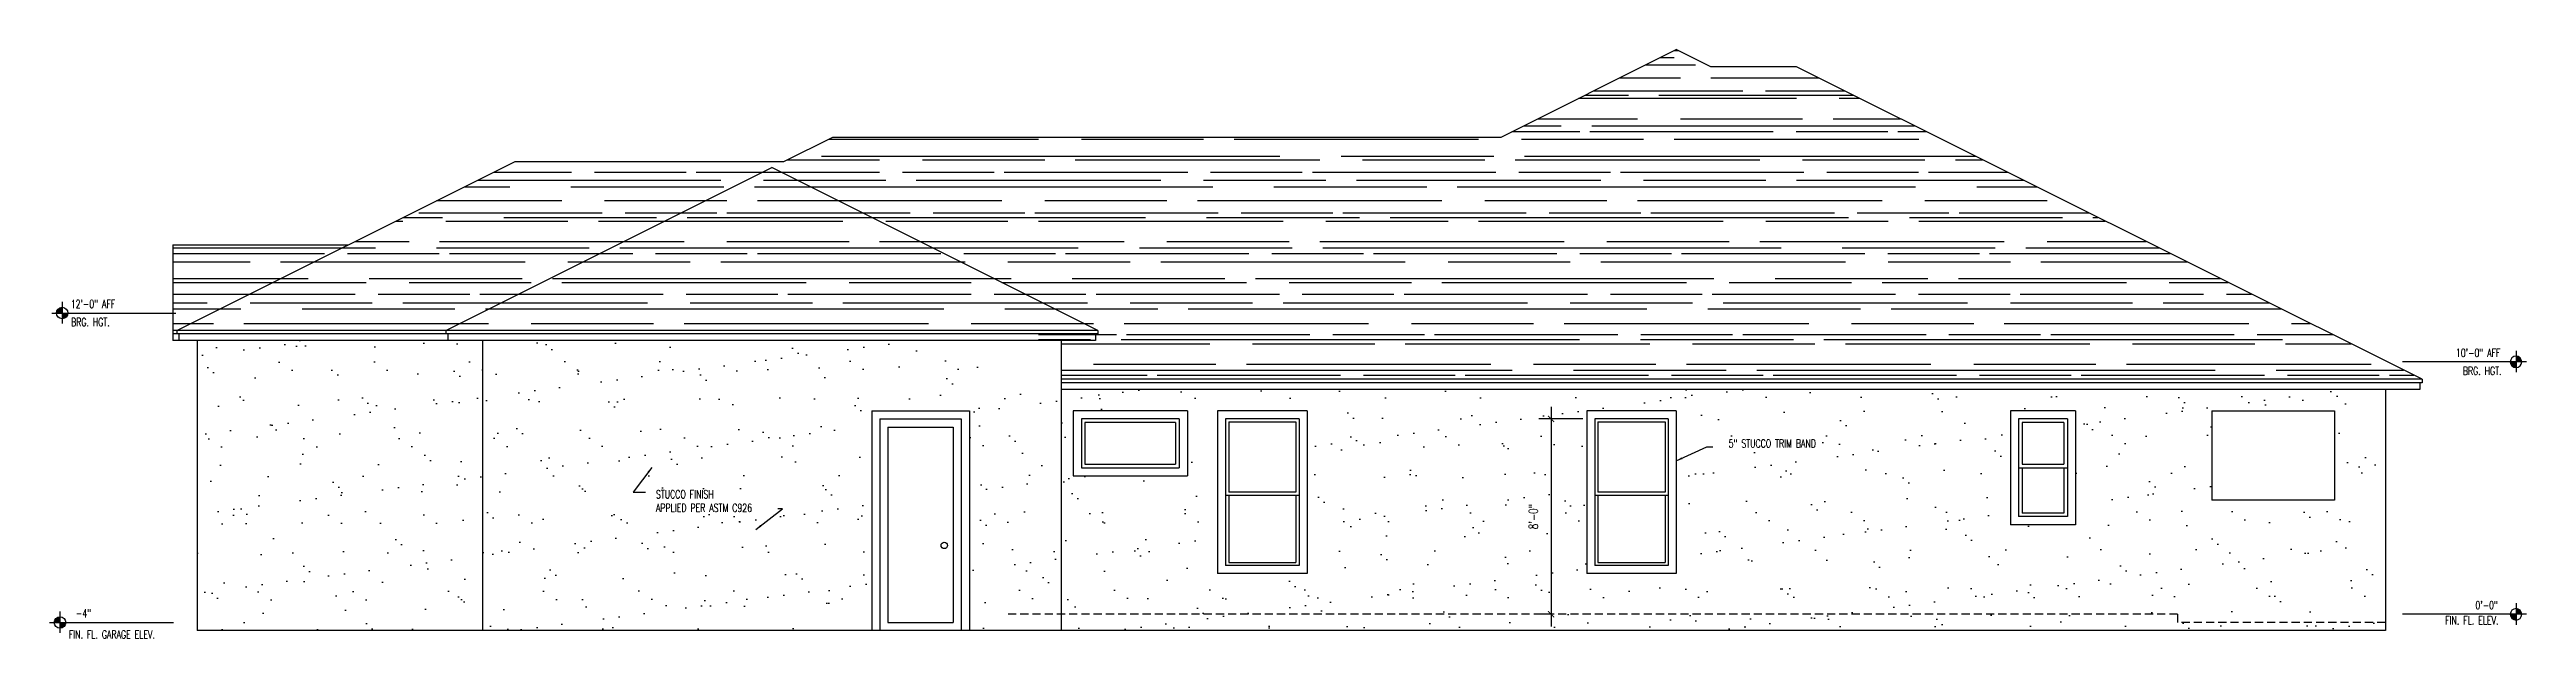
# Model space of a CAD drawing. Header units: inches. Extents: x -25328 to 8149, y -5530 to 4336.
# Drawn here: x -2152 to -936, y -1592 to -1303 of the extents above; entities that cross this region are included whole.
import ezdxf

# ---------------------------------------------------------------- set-up
doc = ezdxf.new("R2010")
doc.units = ezdxf.units.IN
doc.header["$LTSCALE"] = 16
doc.header["$MEASUREMENT"] = 0
doc.linetypes.add('HIDDEN', pattern=[0.375, 0.25, -0.125])
doc.layers.get('0').update_dxf_attribs({"linetype": 'CONTINUOUS'})
doc.layers.get('DEFPOINTS').update_dxf_attribs({"linetype": 'CONTINUOUS'})
for name, color, linetype in [('CONC', 3, 'CONTINUOUS'), ('DIM', 5, 'CONTINUOUS'), ('DIMS', 5, 'CONTINUOUS'), ('DOORS', 1, 'CONTINUOUS'), ('ROOF', 1, 'CONTINUOUS'), ('TEXT', 11, 'CONTINUOUS'), ('WALLS EXT', 6, 'CONTINUOUS'), ('WALLS INT', 6, 'CONTINUOUS'), ('WINDOWS', 1, 'CONTINUOUS')]:
    doc.layers.add(name, color=color, linetype=linetype)
doc.styles.add('PAYTAS RM', font='romans.shx', dxfattribs={"width": 0.7, "height": 4.5})
doc.styles.add('PAYTS NOTES', font='romans.shx', dxfattribs={"width": 0.7, "height": 4.5})
doc.dimstyles.new('DIM- PAYTAS', dxfattribs={"dimscale": 48, "dimtxt": 0.1, "dimasz": 0.0625, "dimexe": 0.125, "dimexo": 0.125, "dimgap": 0.125, "dimtad": 1, "dimdec": 1, "dimzin": 3, "dimdsep": 46, "dimlunit": 4, "dimtxsty": 'PAYTAS RM', "dimblk": 'ARCHTICK', "dimcen": 0.09, "dimdle": 0.125, "dimclrd": 5, "dimclre": 5, "dimclrt": 11, "dimadec": 0, "dimazin": 0, "dimtfac": 1, "dimtdec": 1, "dimtofl": 0, "dimtmove": 2, "dimatfit": 3, "dimfxl": 0, "dimfrac": 2, "dimtolj": 1, "dimtzin": 3, "dimarcsym": 0})
pattern_1 = [(37.5, (0, -1490.438), (-0.9449, 28.90236), [0, -22.8, 0, -25.5, 0, -24.375]), (7.5, (0, -1490.438), (26.54665, 42.3322), [0, -12.3, 0, -20.55, 0, -7.875]), (327.5, (-18.45, -1490.438), (46.71213, 0.0849), [0, -7.5, 0, -27, 0, -35.25]), (317.5, (-18.45, -1490.438), (45.0919, 13.1651), [0, -3.75, 0, -17.7, 0, -20.25])]

msp = doc.modelspace()

# ---------------------------------------------------------------- texts
at = {"layer": 'TEXT', "style": 'PAYTS NOTES', "width": 0.7}
for s, p in [('12\'-0" AFF', (-2141.50386965, -1429.94073368)), ('BRG. HGT.', (-2141.33750197, -1438.82676208)), ('10\'-0" AFF', (-970.8216573, -1453.94073368)), ('BRG. HGT.', (-967.38802499, -1462.82676208)), ('STUCCO FINISH', (-1854.26251461, -1523.43053736)), ('APPLIED PER ASTM C926', (-1854.26251461, -1530.09720403)), ('-4"', (-2138.95376241, -1581.91343909)), ('0\'-0"', (-961.25432863, -1577.91343909)), ('FIN. FL. GARAGE ELEV.', (-2142.42006606, -1592.27711226)), ('FIN. FL. ELEV.', (-976.05469165, -1585.34962713))]:
    msp.add_text(s, height=4, dxfattribs=at).set_placement(p)
at = {"layer": 'TEXT', "insert": (-1284.92678688, -1496.45680315), "char_height": 4, "width": 103.1729513398, "attachment_point": 6, "style": 'PAYTS NOTES'}
msp.add_mtext('\\A1;5" STUCCO TRIM BAND', dxfattribs=at)

# ---------------------------------------------------------------- blocks, each defined once
blk = doc.blocks.new('ELEVBUB')
for p, q in [((-0.142, 0), (0.078, 0)), ((0, 0.151), (0, -0.142))]:
    blk.add_line(p, q)
at = {"const_width": 0.0781}
for points in [[(0, 0.039, 0.414214), (-0.039, 0, 1)], [(0, -0.039, 0.414213), (0.039, 0, 1)]]:
    blk.add_lwpolyline(points, format="xyb", dxfattribs=at)
blk.add_circle((0, 0), 0.0781)
blk = doc.blocks.new('_ArchTick')
at = {"color": 0, "linetype": 'ByBlock', "const_width": 0.15}
blk.add_lwpolyline([(-0.5, -0.5), (0.5, 0.5)], dxfattribs=at)
blk = doc.blocks.new('*D1031')
at = {"layer": 'DEFPOINTS', "color": 0, "transparency": 16777216}
for p in [(-1393.4, -1484.4), (-1414.9, -1580.4), (-1411, -1580.4)]:
    blk.add_point(p, dxfattribs=at)
at = {"layer": 'DIM', "color": 5, "lineweight": -2, "transparency": 16777216}
for p, q in [((-1414.9, -1478.4), (-1414.9, -1586.4)), ((-1399.4, -1484.4), (-1420.9, -1484.4)), ((-1417, -1580.4), (-1420.9, -1580.4))]:
    blk.add_line(p, q, dxfattribs=at)
at = {"layer": 'DIM', "color": 5, "lineweight": -2, "transparency": 16777216, "xscale": 3, "yscale": 3, "zscale": 3}
for p, rotation in [((-1414.9, -1484.4), 90), ((-1414.9, -1580.4), 270)]:
    blk.add_blockref('_ArchTick', p, dxfattribs=dict(at, rotation=rotation))
at = {"layer": 'DIM', "color": 11, "transparency": 16777216, "insert": (-1423.6, -1532.4), "char_height": 4.5, "attachment_point": 5, "rotation": 90, "style": 'PAYTAS RM', "bg_fill": 3, "box_fill_scale": 1.25, "bg_fill_color": 256, "bg_fill_true_color": 13158600, "bg_fill_transparency": 0}
blk.add_mtext('\\A1;8\'-0"', dxfattribs=at)

# ---------------------------------------------------------------- hatches: boundary and pattern name
at = {"layer": 'WALLS INT'}
h = msp.add_hatch(dxfattribs=at)
h.set_pattern_fill('AR-RROOF', color=8, scale=15)
h.set_pattern_definition([(0, (0, -1490.438), (33, 15), [225, -30, 75, -15]), (0, (19.95, -1482.938), (-15, 19.95), [45, -4.95, 90, -11.25]), (0, (7.5, -1477.688), (78, 10.05), [120, -21, 60, -15])])
h.paths.add_polyline_path([(-2005.35535723, -1398.88629231), (-2091.43996376, -1398.88629231), (-2091.43996376, -1440.92859557), (-2089.43996376, -1440.92859557)])
h.paths.add_polyline_path([(-1666.43996376, -1445.92859557), (-1655.43996376, -1445.92859557), (-1655.43996376, -1464.92859557), (-987.43996376, -1464.92859557), (-1294.43996376, -1311.42859557), (-1336.43996376, -1311.42859557), (-1353.43996376, -1302.92859557), (-1439.43996376, -1345.92859557), (-1767.43996376, -1345.92859557), (-1791.43996376, -1357.92859557), (-1923.43996376, -1357.92859557), (-2089.43996376, -1440.92859557), (-1957.43996376, -1440.92859557), (-1957.43996376, -1442.60564656), (-1666.43996376, -1442.60564656)])
h = msp.add_hatch(dxfattribs=at)
h.set_pattern_fill('AR-SAND', color=8, scale=15)
h.set_pattern_definition(pattern_1)
h.paths.add_polyline_path([(-1939.43996376, -1588.40073153), (-1939.43996376, -1445.92859557), (-2079.43996376, -1445.92859557), (-2079.43996376, -1588.40073153)])
h.paths.add_polyline_path([(-1107.43996376, -1580.40073153), (-1107.43996376, -1584.40073153), (-1005.43996376, -1584.40073153), (-1005.43996376, -1469.92859557), (-1683.43996376, -1469.92859557), (-1683.43996376, -1580.40073153)])
h.paths.add_polyline_path([(-1649.43996376, -1512.40073153), (-1649.43996376, -1480.40073153), (-1593.43996376, -1480.40073153), (-1593.43996376, -1512.40073153)], flags=16)
h.paths.add_polyline_path([(-1645.43996376, -1508.40073153), (-1645.43996376, -1484.40073153), (-1597.43996376, -1484.40073153), (-1597.43996376, -1508.40073153)], flags=0)
h.paths.add_polyline_path([(-1643.68996376, -1506.65073153), (-1643.68996376, -1486.15073153), (-1599.18996376, -1486.15073153), (-1599.18996376, -1506.65073153)], flags=0)
h.paths.add_polyline_path([(-1578.63831888, -1480.40073153), (-1534.63831888, -1480.40073153), (-1534.63831888, -1560.40073153), (-1578.63831888, -1560.40073153)], flags=16)
h.paths.add_polyline_path([(-1574.63831888, -1484.40073153), (-1538.63831888, -1484.40073153), (-1538.63831888, -1556.40073153), (-1574.63831888, -1556.40073153)], flags=0)
h.paths.add_polyline_path([(-1573.13831888, -1521.90073153), (-1540.13831888, -1521.90073153), (-1540.13831888, -1554.90073153), (-1573.13831888, -1554.90073153)], flags=0)
h.paths.add_polyline_path([(-1573.13831888, -1520.40073153), (-1573.13831888, -1485.90073153), (-1540.13831888, -1485.90073153), (-1540.13831888, -1520.40073153)], flags=0)
h.paths.add_polyline_path([(-1397.43996376, -1480.40073153), (-1353.43996376, -1480.40073153), (-1353.43996376, -1560.40073153), (-1397.43996376, -1560.40073153)], flags=16)
h.paths.add_polyline_path([(-1393.43996376, -1484.40073153), (-1357.43996376, -1484.40073153), (-1357.43996376, -1556.40073153), (-1393.43996376, -1556.40073153)], flags=0)
h.paths.add_polyline_path([(-1391.93996376, -1521.90073153), (-1358.93996376, -1521.90073153), (-1358.93996376, -1554.90073153), (-1391.93996376, -1554.90073153)], flags=0)
h.paths.add_polyline_path([(-1391.93996376, -1520.40073153), (-1391.93996376, -1485.90073153), (-1358.93996376, -1485.90073153), (-1358.93996376, -1520.40073153)], flags=0)
h.paths.add_polyline_path([(-1189.43996376, -1536.40073153), (-1189.43996376, -1480.40073153), (-1157.43996376, -1480.40073153), (-1157.43996376, -1536.40073153)], flags=16)
h.paths.add_polyline_path([(-1185.43996376, -1532.40073153), (-1185.43996376, -1484.40073153), (-1161.43996376, -1484.40073153), (-1161.43996376, -1532.40073153)], flags=0)
h.paths.add_polyline_path([(-1163.18996376, -1508.40073153), (-1163.18996376, -1530.65073153), (-1183.68996376, -1530.65073153), (-1183.68996376, -1508.40073153)], flags=0)
h.paths.add_polyline_path([(-1183.68996376, -1506.65073153), (-1183.68996376, -1486.15073153), (-1163.18996376, -1486.15073153), (-1163.18996376, -1506.65073153)], flags=0)
h.paths.add_polyline_path([(-1090.67500866, -1524.40073153), (-1090.67500866, -1480.40073153), (-1030.43996376, -1480.40073153), (-1030.43996376, -1524.40073153)], flags=16)
h.paths.add_polyline_path([(-1700.37715557, -1480.40073153), (-1700.37715557, -1588.40073153), (-1683.43996376, -1588.40073153), (-1683.43996376, -1445.92859557), (-1939.43996376, -1445.92859557), (-1939.43996376, -1588.40073153), (-1748.37715557, -1588.40073153), (-1748.37715557, -1480.40073153)])
h = msp.add_hatch(dxfattribs=at)
h.set_pattern_fill('AR-SAND', color=8, scale=15)
h.set_pattern_definition(pattern_1)
h.paths.add_polyline_path([(-1005.43996376, -1588.40073153), (-1005.43996376, -1584.40073153), (-1107.43996376, -1584.40073153), (-1107.43996376, -1580.40073153), (-1655.43996376, -1580.40073153), (-1655.43996376, -1588.40073153)])

# ---------------------------------------------------------------- linework, layer by layer
at = {"layer": 'CONC', "color": 8, "linetype": 'HIDDEN'}
for p, q in [((-1107.43996376, -1580.40073153), (-1683.43996376, -1580.40073153)), ((-1107.43996376, -1580.40073153), (-1107.43996376, -1584.40073153)), ((-1005.43996376, -1584.40073153), (-1107.43996376, -1584.40073153))]:
    msp.add_line(p, q, dxfattribs=at)
at = {"layer": 'CONC'}
msp.add_line((-1005.43996376, -1588.40073153), (-2079.43996376, -1588.40073153), dxfattribs=at)
at = {"layer": 'DIMS'}
for p, q in [((-2142.89679113, -1432.40073153), (-2089.98179984, -1432.40073153)), ((-944.09540249, -1456.40073153), (-997.01039378, -1456.40073153)), ((-944.09540249, -1580.40073153), (-997.01039378, -1580.40073153)), ((-2143.97935522, -1584.40073153), (-2091.06436393, -1584.40073153))]:
    msp.add_line(p, q, dxfattribs=at)
at = {"layer": 'DOORS', "color": 165}
msp.add_line((-1637.43996376, -1440.92859557), (-1637.43996376, -1442.60564656), dxfattribs=at)
at = {"layer": 'ROOF', "color": 6}
for p, q in [((-1439.43996376, -1345.92859557), (-1353.43996376, -1302.92859557)), ((-1336.43996376, -1311.42859557), (-1353.43996376, -1302.92859557)), ((-987.43996376, -1464.92859557), (-1294.43996376, -1311.42859557)), ((-1791.43996376, -1357.92859557), (-1767.43996376, -1345.92859557)), ((-1767.43996376, -1345.92859557), (-1439.43996376, -1345.92859557)), ((-2089.43996376, -1440.92859557), (-1923.43996376, -1357.92859557)), ((-1957.43996376, -1440.92859557), (-1797.43996376, -1360.92859557)), ((-1923.43996376, -1357.92859557), (-1791.43996376, -1357.92859557)), ((-1637.43996376, -1440.92859557), (-1797.43996376, -1360.92859557)), ((-2091.43996376, -1398.88629231), (-2091.43996376, -1445.92859557)), ((-2091.43996376, -1398.88629231), (-2005.35535723, -1398.88629231)), ((-1637.43996376, -1440.92859557), (-2091.43996376, -1440.92859557)), ((-1637.43996376, -1442.60564656), (-2091.43996376, -1442.60564656)), ((-1638.43996376, -1445.92859557), (-2091.43996376, -1445.92859557)), ((-2089.43996376, -1440.92859557), (-2089.43996376, -1442.60564656)), ((-2088.43996376, -1442.60564656), (-2088.43996376, -1445.92859557)), ((-1957.43996376, -1440.92859557), (-1957.43996376, -1442.60564656)), ((-1956.43996376, -1442.60564656), (-1956.43996376, -1445.92859557)), ((-1638.43996376, -1442.60564656), (-1638.43996376, -1445.92859557)), ((-988.43996376, -1469.92859557), (-1005.43996376, -1469.92859557)), ((-988.43996376, -1466.60564656), (-988.43996376, -1469.92859557)), ((-987.43996376, -1464.92859557), (-987.43996376, -1466.60564656))]:
    msp.add_line(p, q, dxfattribs=at)
at = {"layer": 'WALLS EXT'}
for p, q in [((-987.43996376, -1464.92859557), (-1655.43996376, -1464.92859557)), ((-987.43996376, -1466.60564656), (-1655.43996376, -1466.60564656)), ((-988.43996376, -1469.92859557), (-1655.43996376, -1469.92859557)), ((-1090.67500866, -1480.40073153), (-1030.43996376, -1480.40073153))]:
    msp.add_line(p, q, dxfattribs=at)
at = {"layer": 'WALLS EXT', "color": 1}
for p, q in [((-1748.37715557, -1480.40073153), (-1700.37715557, -1480.40073153)), ((-1748.37715557, -1480.40073153), (-1748.37715557, -1588.40073153)), ((-1700.37715557, -1480.40073153), (-1700.37715557, -1588.40073153)), ((-1744.37715557, -1484.40073153), (-1744.37715557, -1588.40073153)), ((-1744.37715557, -1484.40073153), (-1704.37715557, -1484.40073153)), ((-1740.37715557, -1488.40073153), (-1740.37715557, -1584.40073153)), ((-1740.37715557, -1488.40073153), (-1708.37715557, -1488.40073153)), ((-1708.37715557, -1488.40073153), (-1708.37715557, -1584.40073153)), ((-1704.37715557, -1484.40073153), (-1704.37715557, -1588.40073153)), ((-1740.37715557, -1584.40073153), (-1708.37715557, -1584.40073153))]:
    msp.add_line(p, q, dxfattribs=at)
msp.add_circle((-1712.72764346, -1546.51997586), 1.60358288, dxfattribs=at)
at = {"layer": 'WALLS INT'}
for p, q in [((-1294.43996376, -1311.42859557), (-1336.43996376, -1311.42859557)), ((-2079.43996376, -1445.92859557), (-2079.43996376, -1588.40073153)), ((-2079.43996376, -1445.92859557), (-2079.43996376, -1588.40073153)), ((-1939.43996376, -1445.92859557), (-1939.43996376, -1588.40073153)), ((-1939.43996376, -1445.92859557), (-1939.43996376, -1588.40073153)), ((-1655.43996376, -1445.92859557), (-1655.43996376, -1588.40073153)), ((-1005.43996376, -1469.92859557), (-1005.43996376, -1588.40073153)), ((-1005.43996376, -1469.92859557), (-1005.43996376, -1588.40073153)), ((-1090.67500866, -1480.40073153), (-1090.67500866, -1524.40073153)), ((-1030.43996376, -1480.40073153), (-1030.43996376, -1524.40073153)), ((-1030.43996376, -1524.40073153), (-1090.67500866, -1524.40073153))]:
    msp.add_line(p, q, dxfattribs=at)
at = {"layer": 'WINDOWS'}
for p, q in [((-1593.43996376, -1480.40073153), (-1649.43996376, -1480.40073153)), ((-1649.43996376, -1480.40073153), (-1649.43996376, -1512.40073153)), ((-1593.43996376, -1480.40073153), (-1593.43996376, -1512.40073153)), ((-1534.63831888, -1480.40073153), (-1578.63831888, -1480.40073153)), ((-1578.63831888, -1480.40073153), (-1578.63831888, -1560.40073153)), ((-1534.63831888, -1480.40073153), (-1534.63831888, -1560.40073153)), ((-1353.43996376, -1480.40073153), (-1397.43996376, -1480.40073153)), ((-1397.43996376, -1480.40073153), (-1397.43996376, -1560.40073153)), ((-1353.43996376, -1480.40073153), (-1353.43996376, -1560.40073153)), ((-1157.43996376, -1480.40073153), (-1189.43996376, -1480.40073153)), ((-1189.43996376, -1480.40073153), (-1189.43996376, -1536.40073153)), ((-1157.43996376, -1480.40073153), (-1157.43996376, -1536.40073153)), ((-1645.43996376, -1484.40073153), (-1645.43996376, -1508.40073153)), ((-1597.43996376, -1484.40073153), (-1645.43996376, -1484.40073153)), ((-1643.68996376, -1486.15073153), (-1643.68996376, -1506.65073153)), ((-1599.18996376, -1486.15073153), (-1643.68996376, -1486.15073153)), ((-1599.18996376, -1486.15073153), (-1599.18996376, -1506.65073153)), ((-1597.43996376, -1484.40073153), (-1597.43996376, -1508.40073153)), ((-1574.63831888, -1484.40073153), (-1574.63831888, -1556.40073153)), ((-1538.63831888, -1484.40073153), (-1574.63831888, -1484.40073153)), ((-1574.63831888, -1484.40073153), (-1574.63831888, -1556.40073153)), ((-1573.13831888, -1485.90073153), (-1540.13831888, -1485.90073153)), ((-1573.13831888, -1485.90073153), (-1573.13831888, -1520.40073153)), ((-1540.13831888, -1485.90073153), (-1540.13831888, -1520.40073153)), ((-1538.63831888, -1484.40073153), (-1538.63831888, -1556.40073153)), ((-1393.43996376, -1484.40073153), (-1393.43996376, -1556.40073153)), ((-1357.43996376, -1484.40073153), (-1393.43996376, -1484.40073153)), ((-1393.43996376, -1484.40073153), (-1393.43996376, -1556.40073153)), ((-1391.93996376, -1485.90073153), (-1358.93996376, -1485.90073153)), ((-1391.93996376, -1485.90073153), (-1391.93996376, -1520.40073153)), ((-1358.93996376, -1485.90073153), (-1358.93996376, -1520.40073153)), ((-1357.43996376, -1484.40073153), (-1357.43996376, -1556.40073153)), ((-1185.43996376, -1484.40073153), (-1185.43996376, -1532.40073153)), ((-1161.43996376, -1484.40073153), (-1185.43996376, -1484.40073153)), ((-1183.68996376, -1486.15073153), (-1183.68996376, -1506.65073153)), ((-1163.18996376, -1486.15073153), (-1183.68996376, -1486.15073153)), ((-1163.18996376, -1486.15073153), (-1163.18996376, -1506.65073153)), ((-1161.43996376, -1484.40073153), (-1161.43996376, -1532.40073153)), ((-1643.68996376, -1506.65073153), (-1599.18996376, -1506.65073153)), ((-1183.68996376, -1506.65073153), (-1163.18996376, -1506.65073153)), ((-1649.43996376, -1512.40073153), (-1593.43996376, -1512.40073153)), ((-1645.43996376, -1508.40073153), (-1597.43996376, -1508.40073153)), ((-1185.43996376, -1508.40073153), (-1161.43996376, -1508.40073153)), ((-1183.68996376, -1508.40073153), (-1183.68996376, -1530.65073153)), ((-1163.18996376, -1508.40073153), (-1163.18996376, -1530.65073153)), ((-1574.63831888, -1521.90073153), (-1538.63831888, -1521.90073153)), ((-1540.13831888, -1520.40073153), (-1573.13831888, -1520.40073153)), ((-1573.13831888, -1521.90073153), (-1573.13831888, -1554.90073153)), ((-1540.13831888, -1521.90073153), (-1540.13831888, -1554.90073153)), ((-1393.43996376, -1521.90073153), (-1357.43996376, -1521.90073153)), ((-1358.93996376, -1520.40073153), (-1391.93996376, -1520.40073153)), ((-1391.93996376, -1521.90073153), (-1391.93996376, -1554.90073153)), ((-1358.93996376, -1521.90073153), (-1358.93996376, -1554.90073153)), ((-1163.18996376, -1530.65073153), (-1183.68996376, -1530.65073153)), ((-1157.43996376, -1536.40073153), (-1189.43996376, -1536.40073153)), ((-1161.43996376, -1532.40073153), (-1185.43996376, -1532.40073153)), ((-1573.13831888, -1554.90073153), (-1540.13831888, -1554.90073153)), ((-1391.93996376, -1554.90073153), (-1358.93996376, -1554.90073153)), ((-1534.63831888, -1560.40073153), (-1578.63831888, -1560.40073153)), ((-1538.63831888, -1556.40073153), (-1574.63831888, -1556.40073153)), ((-1353.43996376, -1560.40073153), (-1397.43996376, -1560.40073153)), ((-1357.43996376, -1556.40073153), (-1393.43996376, -1556.40073153))]:
    msp.add_line(p, q, dxfattribs=at)

# ---------------------------------------------------------------- block references
at = {"layer": 'DIMS', "yscale": 36, "zscale": 36}
for p, xscale in [((-2145.70929113, -1432.40073153), 36), ((-941.28290249, -1456.40073153), -36), ((-2146.79185522, -1584.40073153), 36), ((-941.28290249, -1580.40073153), -36)]:
    msp.add_blockref('ELEVBUB', p, dxfattribs=dict(at, xscale=xscale))

msp.set_redraw_order([(e.dxf.handle, doc.entitydb.next_handle()) for e in msp.query("TEXT MTEXT ATTDEF DIMENSION ARC_DIMENSION")])  # texts and dimensions are drawn at this point

# ---------------------------------------------------------------- leaders
at = {"layer": 'DIM'}
msp.add_leader([(-1353.43999442, -1504.96111398), (-1338.3963318, -1498.16810685), (-1335.45112045, -1498.05487731)], dimstyle='DIM- PAYTAS', override={"dimgap": 0.125, "dimtad": 0, "dimtfill": 1, "dimarcsym": 2}, dxfattribs=at)
at = {"layer": 'DIMS'}
for points in [[(-1856.23583151, -1508.2043379), (-1865.51894004, -1520.43355039), (-1859.40051444, -1520.43355039)], [(-1805.17875692, -1538.77735729), (-1792.06973955, -1528.63434201), (-1794.41879934, -1528.65663461)]]:
    msp.add_leader(points, dimstyle='DIM- PAYTAS', override={"dimgap": 0.125, "dimtad": 0}, dxfattribs=at)

# ---------------------------------------------------------------- next in the draw order: dimensions: what is measured, and where the dimension line sits
at = {"layer": 'DIM'}
dim = msp.add_linear_dim(base=(-1414.92376746, -1580.40073153), p1=(-1393.43996376, -1484.40073153), p2=(-1411.02023537, -1580.40073153), angle=90, dimstyle='DIM- PAYTAS', override={"dimtfill": 1, "dimarcsym": 2}, dxfattribs=at)
dim.commit()
dim.dimension.update_dxf_attribs({"geometry": '*D1031', "text_midpoint": (-1423.60233888, -1532.40073153)})

doc.saveas('drawing.dxf')
